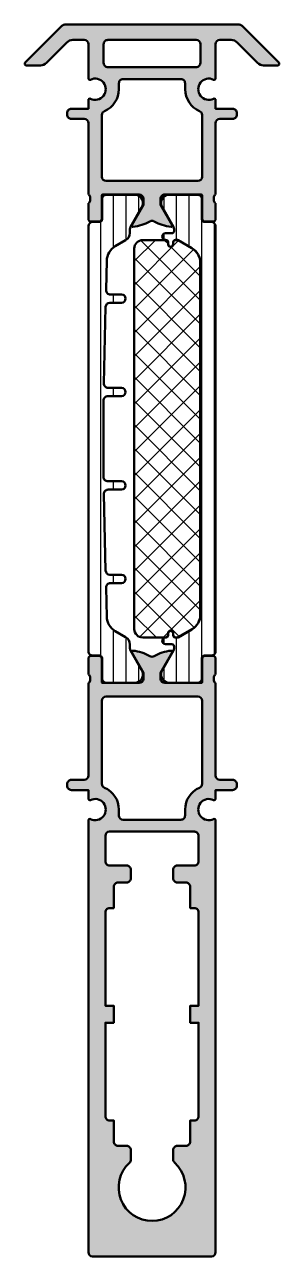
# Model space of a CAD drawing. Extents: x -8 to 23, y -50 to 95.
import ezdxf

# ---------------------------------------------------------------- set-up
doc = ezdxf.new("R2010")
doc.units = 0
for name, color, linetype, lineweight in [('0S-Alu contour', 7, 'Continuous', 50), ('0S-Alu hatch', 252, 'Continuous', 25), ('0S-Plastic contour', 254, 'Continuous', 50), ('0S-Plastic hatch', 253, 'Continuous', 25), ('0S-PT contour', 91, 'Continuous', 50), ('0S-PT hatch', 103, 'Continuous', 25)]:
    doc.layers.add(name, color=color, linetype=linetype, lineweight=lineweight)
pattern_1 = [(90, (0, 0), (-1.4859, 0), [])]

# ---------------------------------------------------------------- blocks, each defined once
blk = doc.blocks.new('346100__6C7E86BB_DC5D_4D30_A45B_A28F961B342A_')
at = {"layer": '0S-Alu hatch'}
h = blk.add_hatch(color=256, dxfattribs=at)
edge = h.paths.add_edge_path()
edge.add_line((0.2000299239105807, 18.22681260205037), (0.2000299239105807, 17.77321860205042))
edge.add_ellipse((-0.0788075226324632, 17.76755019405205), major_axis=(-0.2788950563274309, 0), ratio=1, start_angle=106.4198764194912, end_angle=181.1645893740976, ccw=False)
edge.add_line((2.89239105757e-05, 17.50002960205893), (2.89239105768e-05, 6.599945106514514))
edge.add_ellipse((-0.4999710760894231, 6.599945106514513), major_axis=(-0.5, 0), ratio=1, start_angle=90.00000000000023, end_angle=180, ccw=False)
edge.add_line((-0.4999710760894213, 6.099945106514513), (-2.004065593028909, 6.099945106514509))
edge.add_arc((-2.004315483468674, 5.600194996955493), 0.4997501720354684, 89.97135034876023, 180.0286496513431)
edge.add_line((-2.504065593027689, 5.59994510651484), (-2.504065593027689, 5.399932899483274))
edge.add_arc((-2.004315483468665, 5.399683009042288), 0.4997501720354779, 179.9713503486187, 270.0286496515835)
edge.add_line((-2.004065593025902, 4.899932899483264), (-0.0040655930276901, 4.899932899483265))
edge.add_line((-0.0040655930276901, 4.899932899483265), (-0.0040655930276972, 3.868991330064596))
edge.add_arc((0.1649928375536333, 3.868991330064595), 0.1690584305813305, 180, 296.5818403345038)
edge.add_ellipse((0.7999869549865404, 2.599932899483264), major_axis=(-1.249999999999998, 0), ratio=1, start_angle=63.38683025048891, end_angle=296.58184033450385, ccw=False)
edge.add_arc((0.1657678837454024, 1.334153465063352), 0.1657794344199128, 63.38683025048906, 180.0000676369807)
edge.add_line((-1.1550674395e-05, 1.334153269349366), (4.84625108625e-05, -49.49998529334009))
edge.add_arc((0.5000484625104943, -49.49998470305581), 0.4999999999999801, 180.000067642369, 270)
edge.add_line((0.5000484625104941, -49.99998470305579), (14.50001899406946, -49.9999847030558))
edge.add_arc((14.50001899406946, -49.4999847030558), 0.5, 270, 360)
edge.add_line((15.00001899406946, -49.4999847030558), (15.00001899406946, 1.332301017503588))
edge.add_arc((14.83424990975446, 1.334153465063323), 0.1657794344199403, 359.3597539031657, 476.61316974951)
edge.add_ellipse((14.20003083851331, 2.59993289948326), major_axis=(-1.249999999999998, 0), ratio=1, start_angle=-116.58184033450368, end_angle=116.6131697495112, ccw=False)
edge.add_arc((14.83502495594622, 3.868991330064594), 0.1690584305813351, 243.4181596654962, 360)
edge.add_line((15.00408338652755, 3.868991330064595), (15.00408338652754, 4.89993289948326))
edge.add_line((15.00408338652754, 4.89993289948326), (17.00408338652708, 4.899932899483259))
edge.add_arc((17.00433327696852, 5.399683009042284), 0.4997501720354789, 269.9713503485692, 360.0286496513813)
edge.add_line((17.50408338652754, 5.39993289948326), (17.50408338652754, 5.599945106521379))
edge.add_arc((17.00433327696852, 5.600194996955485), 0.49975017203547, 359.9713503494074, 450.0286496516336)
edge.add_line((17.00408338652532, 6.099945106514501), (15.49998886958927, 6.09994510651451))
edge.add_ellipse((15.49998886958928, 6.599945106514502), major_axis=(-0.4999999999999912, 0), ratio=1, start_angle=0, end_angle=89.9999999999996, ccw=False)
edge.add_line((14.99998886958929, 6.599945106514501), (14.99998886958927, 17.50002960205894))
edge.add_ellipse((15.07882531613231, 17.76755019405206), major_axis=(-0.278895056327431, 0), ratio=1, start_angle=-1.1645893740821975, end_angle=73.58012358050757, ccw=False)
edge.add_line((14.79998786958927, 17.77321860205036), (14.79998786958927, 18.22681260205048))
edge.add_ellipse((15.07885596523244, 18.2324732615275), major_axis=(-0.278925541737155, 0), ratio=1, start_angle=-73.57540544464501, end_angle=1.162870072878377, ccw=False)
edge.add_line((14.99998886958927, 18.50001660205044), (14.99998886958927, 20.38002760205895))
edge.add_arc((14.69998886958927, 20.38002760205895), 0.2999999999999971, 0, 90)
edge.add_line((14.69998886958927, 20.68002760205895), (13.72001455054648, 20.68002760205895))
edge.add_arc((13.72001455054648, 20.38002760205896), 0.2999999999999936, 90, 180)
edge.add_line((13.42001455054649, 20.38002760205895), (13.42001455054648, 17.62002960205895))
edge.add_ellipse((13.30001455054648, 17.62002960205895), major_axis=(-0.1200000000000045, 0), ratio=1, start_angle=90, end_angle=180, ccw=False)
edge.add_line((13.30001455054648, 17.50002960205895), (8.999988869589274, 17.50002960205895))
edge.add_ellipse((8.999988869589274, 18.00002960205895), major_axis=(-0.5, 0), ratio=1, start_angle=0, end_angle=90, ccw=False)
edge.add_line((8.499988869589274, 18.00002960205895), (8.499988869589275, 18.70002960205894))
edge.add_line((8.499988869589275, 18.70002960205894), (9.88148432721164, 21.0928499250865))
edge.add_arc((9.761869084940974, 21.16190981741065), 0.1381197846482989, 330.0000000000006, 455.6225775507952)
edge.add_arc((10.23821211076308, 16.3234207402112), 4.999999999999944, 95.62257755079374, 119.8581976965986)
edge.add_ellipse((7.500008896749923, 21.09335188843208), major_axis=(-0.5000000000000338, 0), ratio=1, start_angle=60.141802303401505, end_angle=119.8581976965994, ccw=False)
edge.add_arc((4.761805682736779, 16.32342074021114), 4.999999999999985, 60.14180230340176, 84.37742244920646)
edge.add_arc((5.238148708558876, 21.16190981741064), 0.1381197846482987, 84.37742244920524, 209.9999999999991)
edge.add_line((5.118533466288211, 21.09284992508649), (6.500028923910575, 18.70002960205893))
edge.add_line((6.500028923910575, 18.70002960205893), (6.500028923910576, 18.00002960205893))
edge.add_ellipse((6.000028923910576, 18.00002960205893), major_axis=(-0.5, 0), ratio=1, start_angle=90, end_angle=180, ccw=False)
edge.add_line((6.000028923910576, 17.50002960205893), (1.700003242953364, 17.50002960205893))
edge.add_ellipse((1.700003242953364, 17.62002960205893), major_axis=(-0.1199999999999974, 0), ratio=1, start_angle=0, end_angle=90.00000000000011, ccw=False)
edge.add_line((1.580003242953367, 17.62002960205893), (1.580003242953367, 20.38002760205894))
edge.add_arc((1.28000324295337, 20.38002760205894), 0.2999999999999971, 0, 90)
edge.add_line((1.28000324295337, 20.68002760205894), (0.3000289239105773, 20.68002760205894))
edge.add_arc((0.3000289239105773, 20.38002760205894), 0.2999999999999971, 89.99999999999999, 180)
edge.add_line((2.89239105801e-05, 20.38002760205894), (2.89239105803e-05, 18.50001660205042))
edge.add_ellipse((-0.0788381717325829, 18.23247326152748), major_axis=(-0.2789255417371461, 0), ratio=1, start_angle=178.8371299271019, end_angle=253.57540544464598, ccw=False)
edge = h.paths.add_edge_path()
edge.add_ellipse((3.499658577189975, -6.494654773618313), major_axis=(-0.4996903081920683, 0), ratio=1, start_angle=-90.0355210745148, end_angle=0.03552107451668007, ccw=False)
edge.add_line((3.499968365025754, -5.994964561454235), (4.500029400181772, -5.994964561454236))
edge.add_arc((4.500264056937984, -5.495199218210072), 0.4997653983338083, 269.9730976928295, 360.0269023071811)
edge.add_line((5.000029400182148, -5.494964561453743), (5.000029400195392, -4.494960922097594))
edge.add_arc((4.500033039538789, -4.494960922097594), 0.4999963606566036, 0, 90.00000000037944)
edge.add_line((4.500033039535478, -3.99496456144099), (2.499995243247382, -3.99496456146748))
edge.add_ellipse((2.499995243247382, -3.494968200810876), major_axis=(-0.4999963606566041, 0), ratio=1, start_angle=0, end_angle=90.00000000000011, ccw=False)
edge.add_line((1.999998882590778, -3.494968200810876), (1.999998882604023, -0.4999999618426494))
edge.add_ellipse((2.499998882604023, -0.4999999618448605), major_axis=(-0.5, 0), ratio=1, start_angle=270, end_angle=360, ccw=False)
edge.add_line((2.499998882604023, 3.81551396e-08), (12.5000298770193, 3.81551395e-08))
edge.add_ellipse((12.5000298770193, -0.4999999618448641), major_axis=(-0.5000000000000036, 0), ratio=1, start_angle=180, end_angle=270.0000000000002, ccw=False)
edge.add_line((13.00002987701931, -0.4999999618448636), (13.00002987703255, -3.494968200810876))
edge.add_ellipse((12.50003351637595, -3.494968200810876), major_axis=(-0.4999963606566027, 0), ratio=1, start_angle=89.99999999999977, end_angle=180, ccw=False)
edge.add_line((12.50003351637595, -3.994964561467479), (10.50002623766597, -3.99496456144099))
edge.add_arc((10.50002623766266, -4.494960922097593), 0.4999963606566027, 89.99999999962057, 180)
edge.add_line((10.00002987700606, -4.494960922097593), (10.0000298770193, -5.494964561454594))
edge.add_arc((10.499732830273, -5.495261608200538), 0.499703041542911, 179.9659407198826, 270.0340592801078)
edge.add_line((10.50002987701894, -5.994964561454235), (11.50009091217563, -5.994964561454235))
edge.add_ellipse((11.50033831489918, -6.494717158730612), major_axis=(-0.4997526585147817, 0), ratio=1, start_angle=179.9716357037108, end_angle=270.0283642962909, ccw=False)
edge.add_line((12.00009091217556, -6.494964561454159), (12.00009091217556, -8.994964561454236))
edge.add_line((12.00009091217556, -8.994964561454236), (12.50009091217592, -8.994964561454236))
edge.add_ellipse((12.5003306723726, -9.494724801257192), major_axis=(-0.4997602973154834, 0), ratio=1, start_angle=179.9725123260425, end_angle=270.02748767352233, ccw=False)
edge.add_line((13.00009091217555, -9.494964561457676), (12.99999935944118, -20.49496456145424))
edge.add_line((12.99999935944118, -20.49496456145424), (12.00012142975368, -20.49496456145424))
edge.add_line((12.00012142975368, -20.49496456145424), (12.00012142975368, -22.4949798202433))
edge.add_line((12.00012142975368, -22.4949798202433), (13.00012142975368, -22.49496456145424))
edge.add_line((13.00012142975368, -22.49496456145424), (13.00002224762478, -33.49995418547734))
edge.add_ellipse((12.50028105328858, -33.50021301693131), major_axis=(-0.4997412613646196, 0), ratio=1, start_angle=89.96507939749318, end_angle=180.0296752574371, ccw=False)
edge.add_line((12.49997647125806, -33.99995418547768), (12.00012142975368, -33.99995418547768))
edge.add_line((12.00012142975368, -33.99995418547768), (12.00012142975368, -36.49496456145424))
edge.add_ellipse((11.50035608650952, -36.49519921821009), major_axis=(-0.499765398333801, 0), ratio=1, start_angle=89.97309769280213, end_angle=180.026902307127, ccw=False)
edge.add_line((11.50012142975307, -36.99496456145424), (10.50006039459602, -36.99496456145424))
edge.add_arc((10.49978246497342, -37.49468663183023), 0.4997221476638253, 89.968133901466, 180.0318660985314)
edge.add_line((10.00006039459743, -37.49496456145283), (10.00005294627886, -38.59666025757548))
edge.add_arc((10.50005294626745, -38.59666363796382), 0.500000000000021, 179.9996126369596, 227.6699613759372)
edge.add_ellipse((7.507771061511714, -41.88167699822776), major_axis=(-3.943541791741107, 0), ratio=1, start_angle=-47.400271781029176, end_angle=227.669961375937, ccw=False)
edge.add_arc((4.500059917760273, -38.61078456179651), 0.5000000000000027, 312.5997282189707, 360)
edge.add_line((5.000059917760276, -38.61078456179651), (5.000059917760274, -37.49496456145418))
edge.add_arc((4.500307320483883, -37.49471715873063), 0.4997526585147959, 359.9716357037106, 450.0283642962909)
edge.add_line((4.500059917760336, -36.99496456145424), (3.499998882603354, -36.99496456145424))
edge.add_ellipse((3.499754044443128, -36.49520939961514), major_axis=(-0.4997552218141938, 0), ratio=1, start_angle=-0.028070129498416918, end_angle=90.02807012952258, ccw=False)
edge.add_line((2.999998882604023, -36.49496456145502), (2.999998882604023, -33.99995418547768))
edge.add_line((2.999998882604023, -33.99995418547768), (2.500052288365348, -33.99995418547768))
edge.add_ellipse((2.49979979706998, -33.50020667677344), major_axis=(-0.4997475724882989, 0), ratio=1, start_angle=-0.02894798703420065, end_angle=90.02894798694427, ccw=False)
edge.add_line((2.000052288365742, -33.49995418547724), (1.999968365025898, -22.49496456145424))
edge.add_line((1.999968365025898, -22.49496456145424), (2.999998882604023, -22.49496456145424))
edge.add_line((2.999998882604023, -22.49496456145424), (2.999998882604023, -20.49496456145424))
edge.add_line((2.999998882604023, -20.49496456145424), (2.000120952916523, -20.49496456145424))
edge.add_line((2.000120952916523, -20.49496456145424), (1.999968365025898, -9.494964561453887))
edge.add_ellipse((2.499712999863158, -9.494709196291495), major_axis=(-0.4997447000819441, 0), ratio=1, start_angle=-90.0292776425427, end_angle=0.02927764250830478, ccw=False)
edge.add_line((2.499968365025814, -8.994964561454236), (2.999968365025898, -8.994964561454236))
edge.add_line((2.999968365025898, -8.994964561454236), (2.999968365025897, -6.494964561454181))
edge = h.paths.add_edge_path()
edge.add_arc((0.7999869549865402, 2.599932899483264), 2.8, 0, 66.79936402768062)
edge.add_ellipse((2.100028923910577, 5.633065088992339), major_axis=(-0.5000000000000004, 0), ratio=1, start_angle=0, end_angle=66.7993640276805, ccw=False)
edge.add_line((1.600028923910577, 5.633065088992339), (1.600028923910577, 15.40002349854332))
edge.add_ellipse((2.100028923910576, 15.40002349854332), major_axis=(-0.4999999999999987, 0), ratio=1, start_angle=270.00000000000017, end_angle=360, ccw=False)
edge.add_line((2.100028923910574, 15.90002349854332), (12.89998886958927, 15.90002349854332))
edge.add_ellipse((12.89998886958927, 15.40002349854332), major_axis=(-0.5, 0), ratio=1, start_angle=180, end_angle=270, ccw=False)
edge.add_line((13.39998886958927, 15.40002349854332), (13.39998886958928, 5.633065088992342))
edge.add_ellipse((12.89998886958927, 5.633065088992343), major_axis=(-0.5000000000000054, 0), ratio=1, start_angle=113.2006359723193, end_angle=180, ccw=False)
edge.add_arc((14.2000308385133, 2.599932899483263), 2.799999999999997, 113.2006359723192, 180)
edge.add_line((11.40003083851331, 2.599932899483256), (11.40003083851331, 1.899993934639522))
edge.add_ellipse((10.90003083851329, 1.89999393463952), major_axis=(-0.5000000000000214, 0), ratio=1, start_angle=89.99999999999977, end_angle=180, ccw=False)
edge.add_line((10.90003083851329, 1.399993934639499), (4.099986954986539, 1.399993934639521))
edge.add_ellipse((4.09998695498654, 1.89999393463952), major_axis=(-0.4999999999999992, 0), ratio=1, start_angle=0, end_angle=89.99999999999977, ccw=False)
edge.add_line((3.599986954986541, 1.899993934639519), (3.59998695498654, 2.599932899483268))
at = {"layer": '0S-Alu contour', "color": 7}
for points in [[(2.89239105801e-05, 20.38002760205894), (2.89239105803e-05, 18.50001660205042)], [(1.28000324295337, 20.68002760205894), (0.3000289239105773, 20.68002760205894)], [(1.580003242953367, 17.62002960205893), (1.580003242953367, 20.38002760205894)], [(5.118533466288211, 21.09284992508649), (6.500028923910575, 18.70002960205893), (6.500028923910576, 18.00002960205893)], [(8.499988869589274, 18.00002960205895), (8.499988869589275, 18.70002960205894), (9.88148432721164, 21.0928499250865)], [(13.42001455054649, 20.38002760205895), (13.42001455054648, 17.62002960205895)], [(14.69998886958927, 20.68002760205895), (13.72001455054648, 20.68002760205895)], [(14.99998886958927, 18.50001660205044), (14.99998886958927, 20.38002760205895)], [(2.89239105757e-05, 17.50002960205893), (2.89239105768e-05, 6.599945106514514)], [(0.2000299239105807, 18.22681260205037), (0.2000299239105807, 17.77321860205042)], [(6.000028923910576, 17.50002960205893), (1.700003242953364, 17.50002960205893)], [(13.30001455054648, 17.50002960205895), (8.999988869589274, 17.50002960205895)], [(14.79998786958927, 17.77321860205036), (14.79998786958927, 18.22681260205048)], [(14.99998886958929, 6.599945106514501), (14.99998886958927, 17.50002960205894)], [(1.600028923910577, 5.633065088992339), (1.600028923910577, 15.40002349854332)], [(2.100028923910574, 15.90002349854332), (12.89998886958927, 15.90002349854332)], [(13.39998886958927, 15.40002349854332), (13.39998886958928, 5.633065088992342)], [(-0.4999710760894213, 6.099945106514513), (-2.004065593028909, 6.099945106514509)], [(17.00408338652532, 6.099945106514501), (15.49998886958927, 6.09994510651451)], [(-2.504065593027689, 5.59994510651484), (-2.504065593027689, 5.399932899483274)], [(-2.004065593025902, 4.899932899483264), (-0.0040655930276901, 4.899932899483265), (-0.0040655930276972, 3.868991330064596)], [(15.00408338652755, 3.868991330064595), (15.00408338652754, 4.89993289948326), (17.00408338652708, 4.899932899483259)], [(17.50408338652754, 5.39993289948326), (17.50408338652754, 5.599945106521379)], [(3.599986954986541, 1.899993934639519), (3.59998695498654, 2.599932899483268)], [(11.40003083851331, 2.599932899483256), (11.40003083851331, 1.899993934639522)], [(-1.1550674395e-05, 1.334153269349366), (4.84625108625e-05, -49.49998529334009)], [(2.499998882604023, 3.81551396e-08), (12.5000298770193, 3.81551395e-08)], [(10.90003083851329, 1.399993934639499), (4.099986954986539, 1.399993934639521)], [(15.00001899406946, -49.4999847030558), (15.00001899406946, 1.332301017503588)], [(1.999998882590778, -3.494968200810876), (1.999998882604023, -0.4999999618426494)], [(13.00002987701931, -0.4999999618448636), (13.00002987703255, -3.494968200810876)], [(4.500033039535478, -3.99496456144099), (2.499995243247382, -3.99496456146748)], [(12.50003351637595, -3.994964561467479), (10.50002623766597, -3.99496456144099)], [(5.000029400182148, -5.494964561453743), (5.000029400195392, -4.494960922097594)], [(10.00002987700606, -4.494960922097593), (10.0000298770193, -5.494964561454594)], [(2.499968365025814, -8.994964561454236), (2.999968365025898, -8.994964561454236), (2.999968365025897, -6.494964561454181)], [(3.499968365025754, -5.994964561454235), (4.500029400181772, -5.994964561454236)], [(10.50002987701894, -5.994964561454235), (11.50009091217563, -5.994964561454235)], [(12.00009091217556, -6.494964561454159), (12.00009091217556, -8.994964561454236), (12.50009091217592, -8.994964561454236)], [(2.000052288365742, -33.49995418547724), (1.999968365025898, -22.49496456145424), (2.999998882604023, -22.49496456145424), (2.999998882604023, -20.49496456145424), (2.000120952916523, -20.49496456145424), (1.999968365025898, -9.494964561453887)], [(13.00009091217555, -9.494964561457676), (12.99999935944118, -20.49496456145424), (12.00012142975368, -20.49496456145424), (12.00012142975368, -22.4949798202433), (13.00012142975368, -22.49496456145424), (13.00002224762478, -33.49995418547734)], [(2.999998882604023, -36.49496456145502), (2.999998882604023, -33.99995418547768), (2.500052288365348, -33.99995418547768)], [(12.49997647125806, -33.99995418547768), (12.00012142975368, -33.99995418547768), (12.00012142975368, -36.49496456145424)], [(4.500059917760336, -36.99496456145424), (3.499998882603354, -36.99496456145424)], [(5.000059917760276, -38.61078456179651), (5.000059917760274, -37.49496456145418)], [(10.00006039459743, -37.49496456145283), (10.00005294627886, -38.59666025757548)], [(11.50012142975307, -36.99496456145424), (10.50006039459602, -36.99496456145424)], [(0.5000484625104941, -49.99998470305579), (14.50001899406946, -49.9999847030558)]]:
    blk.add_lwpolyline(points, dxfattribs=at)
for centre, radius, start, end in [((0.3000289239105773, 20.38002760205894), 0.2999999999999971, 89.99999999999999, 180), ((1.28000324295337, 20.38002760205894), 0.2999999999999971, 0, 90), ((5.238148708558876, 21.16190981741064), 0.1381197846482987, 84.37742244920524, 209.9999999999991), ((4.761805682736779, 16.32342074021114), 4.999999999999985, 60.14180230340176, 84.37742244920646), ((10.23821211076308, 16.3234207402112), 4.999999999999944, 95.62257755079374, 119.8581976965986), ((9.761869084940974, 21.16190981741065), 0.1381197846482989, 330.0000000000006, 95.62257755079526), ((13.72001455054648, 20.38002760205896), 0.2999999999999936, 90, 180), ((14.69998886958927, 20.38002760205895), 0.2999999999999971, 0, 90), ((-2.004315483468674, 5.600194996955493), 0.4997501720354684, 89.97135034876023, 180.0286496513431), ((17.00433327696852, 5.600194996955485), 0.49975017203547, 359.9713503494074, 90.02864965163364), ((-2.004315483468665, 5.399683009042288), 0.4997501720354779, 179.9713503486187, 270.0286496515835), ((0.7999869549865402, 2.599932899483264), 2.8, 0, 66.79936402768062), ((14.2000308385133, 2.599932899483263), 2.799999999999997, 113.2006359723192, 180), ((17.00433327696852, 5.399683009042284), 0.4997501720354789, 269.9713503485692, 0.0286496513813295), ((0.1649928375536333, 3.868991330064595), 0.1690584305813305, 180, 296.5818403345038), ((14.83502495594622, 3.868991330064594), 0.1690584305813351, 243.4181596654962, 0), ((0.1657678837454024, 1.334153465063352), 0.1657794344199128, 63.38683025048906, 180.0000676369807), ((14.83424990975446, 1.334153465063323), 0.1657794344199403, 359.3597539031657, 116.6131697495101), ((4.500033039538789, -4.494960922097594), 0.4999963606566036, 0, 90.00000000037944), ((10.50002623766266, -4.494960922097593), 0.4999963606566027, 89.99999999962057, 180), ((4.500264056937984, -5.495199218210072), 0.4997653983338083, 269.9730976928295, 0.0269023071811947), ((10.499732830273, -5.495261608200538), 0.499703041542911, 179.9659407198826, 270.0340592801078), ((4.500307320483883, -37.49471715873063), 0.4997526585147959, 359.9716357037106, 90.02836429629087), ((10.49978246497342, -37.49468663183023), 0.4997221476638253, 89.968133901466, 180.0318660985314), ((4.500059917760273, -38.61078456179651), 0.5000000000000027, 312.5997282189707, 0), ((10.50005294626745, -38.59666363796382), 0.500000000000021, 179.9996126369596, 227.6699613759372), ((0.5000484625104943, -49.49998470305581), 0.4999999999999801, 180.000067642369, 270), ((14.50001899406946, -49.4999847030558), 0.5, 270, 0)]:
    blk.add_arc(centre, radius, start, end, dxfattribs=at)
at = {"layer": '0S-Alu contour', "color": 7, "extrusion": (0, 0, -1)}
for centre, radius, start, end in [((-7.500008896749923, 21.09335188843208), 0.5000000000000338, 240.1418023034006, 299.8581976965985), ((0.0788381717325829, 18.23247326152748), 0.2789255417371461, 106.424594555354, 181.1628700728981), ((0.0788075226324632, 17.76755019405205), 0.2788950563274309, 178.8354106259024, 253.5801235805088), ((-1.700003242953364, 17.62002960205893), 0.1199999999999974, 269.9999999999999, 0), ((-6.000028923910576, 18.00002960205893), 0.5, 180, 270), ((-8.999988869589274, 18.00002960205895), 0.5, 270, 0), ((-13.30001455054648, 17.62002960205895), 0.1200000000000045, 180, 270), ((-15.07882531613231, 17.76755019405206), 0.278895056327431, 286.4198764194924, 1.164589374082214), ((-15.07885596523244, 18.2324732615275), 0.278925541737155, 358.8371299271216, 73.575405444645), ((-2.100028923910576, 15.40002349854332), 0.4999999999999987, 0, 89.99999999999984), ((-12.89998886958927, 15.40002349854332), 0.5, 90, 180), ((0.4999710760894231, 6.599945106514513), 0.5, 180, 269.9999999999998), ((-15.49998886958928, 6.599945106514502), 0.4999999999999912, 270.0000000000004, 0), ((-2.100028923910577, 5.633065088992339), 0.5000000000000004, 293.2006359723195, 0), ((-12.89998886958927, 5.633065088992343), 0.5000000000000054, 180, 246.7993640276807), ((-0.7999869549865404, 2.599932899483264), 1.249999999999998, 63.41815966549615, 296.6131697495111), ((-14.20003083851331, 2.59993289948326), 1.249999999999998, 243.3868302504888, 116.5818403345038), ((-4.09998695498654, 1.89999393463952), 0.4999999999999992, 270.0000000000002, 0), ((-10.90003083851329, 1.89999393463952), 0.5000000000000214, 180, 270.0000000000002), ((-2.499998882604023, -0.4999999618448605), 0.5, 0, 90), ((-12.5000298770193, -0.4999999618448641), 0.5000000000000036, 89.9999999999998, 180), ((-2.499995243247382, -3.494968200810876), 0.4999963606566041, 269.9999999999999, 0), ((-12.50003351637595, -3.494968200810876), 0.4999963606566027, 180, 270.0000000000002), ((-3.499658577189975, -6.494654773618313), 0.4996903081920683, 359.9644789254833, 90.03552107451488), ((-11.50033831489918, -6.494717158730612), 0.4997526585147817, 89.97163570370911, 180.0283642962893), ((-2.499712999863158, -9.494709196291495), 0.4997447000819442, 359.9707223574917, 90.02927764254264), ((-12.5003306723726, -9.494724801257192), 0.4997602973154834, 89.97251232647768, 180.0274876739576), ((-2.49979979706998, -33.50020667677344), 0.4997475724882989, 269.9710520130557, 0.0289479870341851), ((-12.50028105328858, -33.50021301693131), 0.4997412613646196, 179.9703247425629, 270.0349206025068), ((-3.499754044443128, -36.49520939961514), 0.4997552218141938, 269.9719298704774, 0.0280701294984265), ((-11.50035608650952, -36.49519921821009), 0.499765398333801, 179.973097692873, 270.0269023071979), ((-7.507771061511714, -41.88167699822776), 3.943541791741107, 132.330038624063, 47.40027178102916)]:
    blk.add_arc(centre, radius, start, end, dxfattribs=at)
blk = doc.blocks.new('346070__B41F78E8_A0EB_4F36_A6BA_B9D49AAF6A96_')
at = {"layer": '0S-Alu hatch'}
h = blk.add_hatch(color=256, dxfattribs=at)
edge = h.paths.add_edge_path()
edge.add_ellipse((-1.827180484920932, 92.20004272859109), major_axis=(-1.00000000000001, 0), ratio=1, start_angle=269.99868236124973, end_angle=314.99310891702953, ccw=False)
edge.add_line((-1.82715748778639, 93.20004272832665), (-0.4999781813801486, 93.20001220700556))
edge.add_ellipse((-0.499989679889452, 92.70002252714183), major_axis=(-0.4999896799959494, 0), ratio=1, start_angle=180, end_angle=269.99868234069584, ccw=False)
edge.add_line((1.064973e-10, 92.7000225271418), (7.2e-15, 88.66780347008091))
edge.add_arc((0.1657678837454048, 88.66584653493665), 0.1657794344199138, 179.3236390925501, 296.6131697495154)
edge.add_ellipse((0.7999869549865413, 87.40006710051674), major_axis=(-1.250000000000004, 0), ratio=1, start_angle=63.38674083962701, end_angle=296.61316974951046, ccw=False)
edge.add_arc((0.1657700930816483, 86.13429700743511), 0.1657700930816182, 63.38674083962282, 180)
edge.add_line((3.01e-14, 86.13429700743511), (7e-15, 85.10003662109374))
edge.add_line((7e-15, 85.10003662109374), (-2.000000000000095, 85.10003662109374))
edge.add_arc((-2.000249890440971, 84.60028651153473), 0.4997501720354698, 89.97135034863282, 180.0286496503509)
edge.add_line((-2.499999999999992, 84.60003662110272), (-2.499999999999992, 84.40002441406294))
edge.add_arc((-2.000249890440975, 84.39977452362152), 0.49975017203547, 179.9713503485678, 270.0286496515307)
edge.add_line((-1.999999999998674, 83.90002441406251), (-0.499989679889448, 83.90002441416902))
edge.add_ellipse((-0.4999896798894479, 83.40003473417308), major_axis=(-0.4999896799959487, 0), ratio=1, start_angle=180, end_angle=270, ccw=False)
edge.add_line((1.065009e-10, 83.40003473417303), (7e-15, 74.99999999999999))
edge.add_ellipse((-0.0788364465430345, 74.73247940800688), major_axis=(-0.2788950563274203, 0), ratio=1, start_angle=178.8354106260256, end_angle=253.5801235805074, ccw=False)
edge.add_line((0.2000010000000109, 74.7268110000091), (0.200001000000011, 74.27321700000851))
edge.add_ellipse((-0.078867095643165, 74.26755634053143), major_axis=(-0.2789255417371584, 0), ratio=1, start_angle=106.4245945553561, end_angle=181.1628700728954, ccw=False)
edge.add_line((1.19e-14, 74.00001300000848), (1.05e-14, 72.120002))
edge.add_arc((0.3000000000000193, 72.120002), 0.3000000000000088, 180, 270)
edge.add_line((0.3000000000000193, 71.82000199999999), (1.279974319042789, 71.82000199999999))
edge.add_arc((1.279974319042789, 72.120002), 0.3000000000000114, 270, 360)
edge.add_line((1.5799743190428, 72.120002), (1.579974319042797, 74.88))
edge.add_ellipse((1.699974319042801, 74.88), major_axis=(-0.1200000000000045, 0), ratio=1, start_angle=270, end_angle=360, ccw=False)
edge.add_line((1.699974319042801, 75), (6.000000000000007, 75))
edge.add_ellipse((6.000000000000007, 74.5), major_axis=(-0.5, 0), ratio=1, start_angle=180, end_angle=270, ccw=False)
edge.add_line((6.500000000000007, 74.5), (6.500000000000006, 73.80000000000001))
edge.add_line((6.500000000000006, 73.80000000000001), (5.118504542377651, 71.40717967697246))
edge.add_arc((5.238119784648316, 71.3381197846483), 0.1381197846483068, 149.9999999999957, 275.6225775507889)
edge.add_arc((4.761776758826253, 76.17660886184775), 4.999999999999959, 275.622577550793, 299.8581976965982)
edge.add_ellipse((7.499979972839353, 71.40667771362692), major_axis=(-0.4999999999999615, 0), ratio=1, start_angle=240.1418023034008, end_angle=299.8581976965996, ccw=False)
edge.add_arc((10.2381831868525, 76.17660886184792), 5.000000000000118, 240.1418023034022, 264.3774224492067)
edge.add_arc((9.761840161030413, 71.3381197846483), 0.1381197846482878, 264.3774224492065, 390.0000000000019)
edge.add_line((9.881455403301064, 71.40717967697245), (8.499959945678713, 73.80000000000001))
edge.add_line((8.499959945678713, 73.80000000000001), (8.499959945678707, 74.5))
edge.add_ellipse((8.99995994567871, 74.5), major_axis=(-0.5000000000000036, 0), ratio=1, start_angle=269.99999999999983, end_angle=360, ccw=False)
edge.add_line((8.999959945678713, 75), (13.29998562663593, 75))
edge.add_ellipse((13.29998562663593, 74.88), major_axis=(-0.1200000000000045, 0), ratio=1, start_angle=180, end_angle=270, ccw=False)
edge.add_line((13.41998562663593, 74.87999999999998), (13.41998562663592, 72.12000200000001))
edge.add_arc((13.71998562663592, 72.12000200000001), 0.2999999999999989, 180, 269.9999999999997)
edge.add_line((13.71998562663592, 71.82000200000003), (14.69995994567871, 71.82000200000002))
edge.add_arc((14.69995994567871, 72.12000200000001), 0.3000000000000114, 270, 360)
edge.add_line((14.99995994567872, 72.12000200000001), (14.99995994567871, 74.00001300000852))
edge.add_ellipse((15.07882704132187, 74.26755634053147), major_axis=(-0.2789255417371579, 0), ratio=1, start_angle=-1.162870072976773, end_angle=73.57540544464553, ccw=False)
edge.add_line((14.79995894567871, 74.27321700000897), (14.79995894567871, 74.72681100000852))
edge.add_ellipse((15.07879639222176, 74.73247940800691), major_axis=(-0.2788950563274381, 0), ratio=1, start_angle=-73.58012358050712, end_angle=1.1645893740997053, ccw=False)
edge.add_line((14.99995994567871, 75.00000000000003), (14.9999599455722, 83.40003473417303))
edge.add_ellipse((15.49994962556817, 83.40003473417306), major_axis=(-0.49998967999597, 0), ratio=1, start_angle=270, end_angle=360, ccw=False)
edge.add_line((15.49994962556817, 83.90002441416902), (16.9999599456504, 83.90002441406251))
edge.add_arc((17.00020983611968, 84.39977452362152), 0.499750172035484, 269.9713503453762, 360.0286496521828)
edge.add_line((17.49995994567871, 84.4000244140695), (17.49995994567871, 84.60003662108986))
edge.add_arc((17.00020983611969, 84.60028651153473), 0.4997501720354717, 359.9713503481734, 450.0286496518377)
edge.add_line((16.99995994567471, 85.10003662109374), (14.99995994567871, 85.10003662109374))
edge.add_line((14.99995994567871, 85.10003662109374), (14.99995994567871, 86.13434379041587))
edge.add_arc((14.83423663557784, 86.13434379041587), 0.165723310100871, 0, 116.613706958453)
edge.add_ellipse((14.20003083851331, 87.40006710051675), major_axis=(-1.250000000000009, 0), ratio=1, start_angle=-116.6131697495112, end_angle=116.6137069584523, ccw=False)
edge.add_arc((14.83424990975447, 88.66584653493669), 0.165779434419935, 243.3868302504877, 361.6579158491592)
edge.add_line((14.9999599456787, 88.67064287422669), (14.9999599455722, 92.7000225271418))
edge.add_ellipse((15.49994962556817, 92.7000225271418), major_axis=(-0.49998967999597, 0), ratio=1, start_angle=270.0013176593036, end_angle=360, ccw=False)
edge.add_line((15.49993812705888, 93.20001220700554), (16.82711743310643, 93.20004272832664))
edge.add_ellipse((16.8271404305997, 92.20004272859109), major_axis=(-0.9999999999999925, 0), ratio=1, start_angle=225.0068910829715, end_angle=270.0013176593036, ccw=False)
edge.add_line((17.53416216146394, 92.90723454987135), (19.94912568988295, 90.49285185700342))
edge.add_arc((20.65614742074722, 91.2000436782837), 1.000000000000015, 225.0068910829713, 270.0000000000002)
edge.add_line((20.65614742074722, 90.20004367828368), (22.30410453789365, 90.20004367828368))
edge.add_arc((22.30410453789365, 90.4000436782837), 0.2000000000000028, 270.000000000001, 405.0000063358294)
edge.add_line((22.44552587849243, 90.54146505015953), (18.13340602770621, 94.85358394726774))
edge.add_arc((17.77985267620926, 94.50003051757814), 0.4999999999999996, 45.00000633583086, 89.99999999999756)
edge.add_line((17.77985267620929, 95.00003051757812), (-2.77989273053059, 95.00003051757812))
edge.add_arc((-2.779892730530591, 94.50003051757812), 0.5, 89.99999999999994, 134.9999936641668)
edge.add_line((-3.133446082027522, 94.85358394726774), (-7.445565932813702, 90.54146505015954))
edge.add_arc((-7.304144592214922, 90.40004367828371), 0.199999999999999, 134.99999366417, 269.999999999999)
edge.add_line((-7.304144592214925, 90.2000436782837), (-5.656187475068496, 90.20004367828368))
edge.add_arc((-5.656187475068496, 91.2000436782837), 1, 270, 314.993108917029)
edge.add_line((-4.949165744204242, 90.49285185700342), (-2.534202215785202, 92.90723454987135))
edge = h.paths.add_edge_path()
edge.add_arc((0.7999869549854024, 87.400067100519), 2.800000000001144, 293.1915429705496, 360)
edge.add_line((3.599986954986546, 87.400067100519), (3.599986954986543, 88.10000606536047))
edge.add_ellipse((4.099986954986539, 88.10000606536047), major_axis=(-0.4999999999999965, 0), ratio=1, start_angle=269.3673577318503, end_angle=360, ccw=False)
edge.add_line((4.10550768808788, 88.5999755859375), (10.89451010540831, 88.5999755859375))
edge.add_ellipse((10.90003083851328, 88.10000606536047), major_axis=(-0.5000000000000366, 0), ratio=1, start_angle=180, end_angle=270.63264226856535, ccw=False)
edge.add_line((11.40003083851331, 88.10000606536047), (11.40003083851332, 87.40006710051424))
edge.add_arc((14.20003083855247, 87.40006710051424), 2.800000000039148, 180, 246.8073643830589)
edge.add_ellipse((12.9004124062633, 84.36675341240777), major_axis=(-0.4999999999608181, 0), ratio=1, start_angle=179.9966362892651, end_angle=246.8073643833955, ccw=False)
edge.add_line((13.40041240536246, 84.36672405849339), (13.3999857897989, 77.09996642767027))
edge.add_ellipse((12.89999611319174, 77.09999578098441), major_axis=(-0.4999896774687903, 0), ratio=1, start_angle=90.00000000056531, end_angle=179.9966362885066, ccw=False)
edge.add_line((12.89999611319667, 76.60000610351562), (2.099963832593537, 76.60000610340904))
edge.add_ellipse((2.099963832593539, 77.09999578098441), major_axis=(-0.499989677575357, 0), ratio=1, start_angle=0.003363711493420851, end_angle=89.99999999999989, ccw=False)
edge.add_line((1.599974155879816, 77.09996642767025), (1.599547541771235, 84.36669927496145))
edge.add_ellipse((2.099547540908439, 84.36672862888165), major_axis=(-0.499999999998857, 0), ratio=1, start_angle=-66.80845702944998, end_angle=0.003363711493420851, ccw=False)
edge = h.paths.add_edge_path()
edge.add_ellipse((2.299756834853293, 90.49977142607032), major_axis=(-0.4997705251031235, 0), ratio=1, start_angle=-0.02631400361190117, end_angle=90.02631400407, ccw=False)
edge.add_line((1.799986362457282, 90.50000095367344), (1.800016880035403, 92.70001220703125))
edge.add_ellipse((2.29998624777411, 92.70004283929255), major_axis=(-0.4999693686770996, 0), ratio=1, start_angle=-89.99999999483032, end_angle=0.0035104136661061602, ccw=False)
edge.add_line((2.299986247729, 93.20001220796966), (12.6999736979046, 93.20001220796966))
edge.add_ellipse((12.6999736979046, 92.70004283929255), major_axis=(-0.4999693686770996, 0), ratio=1, start_angle=180.000794781643, end_angle=270, ccw=False)
edge.add_line((13.1999430665336, 92.70004977464536), (13.19997358322143, 90.50000095365964))
edge.add_ellipse((12.70020311082541, 90.49977142607032), major_axis=(-0.4997705251031278, 0), ratio=1, start_angle=89.97368599480791, end_angle=180.0263140020329, ccw=False)
edge.add_line((12.69997358320851, 90.00000095367432), (2.299986362460405, 90.00000095367432))
at = {"layer": '0S-Alu contour', "color": 7}
for points in [[(-3.133446082027522, 94.85358394726774), (-7.445565932813702, 90.54146505015954)], [(17.77985267620929, 95.00003051757812), (-2.77989273053059, 95.00003051757812)], [(22.44552587849243, 90.54146505015953), (18.13340602770621, 94.85358394726774)], [(-4.949165744204242, 90.49285185700342), (-2.534202215785202, 92.90723454987135)], [(-1.82715748778639, 93.20004272832665), (-0.4999781813801486, 93.20001220700556)], [(2.299986247729, 93.20001220796966), (12.6999736979046, 93.20001220796966)], [(15.49993812705888, 93.20001220700554), (16.82711743310643, 93.20004272832664)], [(17.53416216146394, 92.90723454987135), (19.94912568988295, 90.49285185700342)], [(1.064973e-10, 92.7000225271418), (7.2e-15, 88.66780347008091)], [(1.799986362457282, 90.50000095367344), (1.800016880035403, 92.70001220703125)], [(13.1999430665336, 92.70004977464536), (13.19997358322143, 90.50000095365964)], [(14.9999599456787, 88.67064287422669), (14.9999599455722, 92.7000225271418)], [(-7.304144592214925, 90.2000436782837), (-5.656187475068496, 90.20004367828368)], [(12.69997358320851, 90.00000095367432), (2.299986362460406, 90.00000095367432)], [(20.65614742074722, 90.20004367828368), (22.30410453789365, 90.20004367828368)], [(4.10550768808788, 88.5999755859375), (10.89451010540831, 88.5999755859375)], [(3.599986954986546, 87.400067100519), (3.599986954986543, 88.10000606536047)], [(11.40003083851331, 88.10000606536047), (11.40003083851332, 87.40006710051424)], [(3.01e-14, 86.13429700743511), (7e-15, 85.10003662109374), (-2.000000000000095, 85.10003662109374)], [(16.99995994567471, 85.10003662109374), (14.99995994567871, 85.10003662109374), (14.99995994567871, 86.13434379041587)], [(-2.499999999999992, 84.60003662110272), (-2.499999999999992, 84.40002441406294)], [(1.599974155879816, 77.09996642767025), (1.599547541771235, 84.36669927496145)], [(13.40041240536246, 84.36672405849339), (13.3999857897989, 77.09996642767027)], [(17.49995994567871, 84.4000244140695), (17.49995994567871, 84.60003662108986)], [(-1.999999999998674, 83.90002441406251), (-0.499989679889448, 83.90002441416902)], [(1.065009e-10, 83.40003473417303), (7e-15, 74.99999999999999)], [(14.99995994567871, 75.00000000000003), (14.9999599455722, 83.40003473417303)], [(15.49994962556817, 83.90002441416902), (16.9999599456504, 83.90002441406251)], [(12.89999611319667, 76.60000610351562), (2.099963832593537, 76.60000610340904)], [(1.19e-14, 74.00001300000848), (1.05e-14, 72.120002)], [(0.2000010000000109, 74.7268110000091), (0.200001000000011, 74.27321700000851)], [(1.5799743190428, 72.120002), (1.579974319042797, 74.88)], [(1.699974319042801, 75), (6.000000000000007, 75)], [(6.500000000000007, 74.5), (6.500000000000006, 73.80000000000001), (5.118504542377651, 71.40717967697246)], [(9.881455403301064, 71.40717967697245), (8.499959945678713, 73.80000000000001), (8.499959945678707, 74.5)], [(8.999959945678713, 75), (13.29998562663593, 75)], [(13.41998562663593, 74.87999999999998), (13.41998562663592, 72.12000200000001)], [(14.79995894567871, 74.27321700000897), (14.79995894567871, 74.72681100000852)], [(14.99995994567872, 72.12000200000001), (14.99995994567871, 74.00001300000852)], [(0.3000000000000193, 71.82000199999999), (1.279974319042789, 71.82000199999999)], [(13.71998562663592, 71.82000200000003), (14.69995994567871, 71.82000200000002)]]:
    blk.add_lwpolyline(points, dxfattribs=at)
for centre, radius, start, end in [((-2.779892730530591, 94.50003051757812), 0.5, 89.99999999999994, 134.9999936641668), ((17.77985267620926, 94.50003051757814), 0.4999999999999996, 45.00000633583086, 89.99999999999756), ((-7.304144592214922, 90.40004367828371), 0.199999999999999, 134.99999366417, 269.999999999999), ((-5.656187475068496, 91.2000436782837), 1, 270, 314.993108917029), ((20.65614742074722, 91.2000436782837), 1.000000000000015, 225.0068910829713, 270.0000000000002), ((22.30410453789365, 90.4000436782837), 0.2000000000000028, 270.000000000001, 45.00000633582943), ((0.1657678837454048, 88.66584653493665), 0.1657794344199138, 179.3236390925501, 296.6131697495154), ((14.83424990975447, 88.66584653493669), 0.165779434419935, 243.3868302504877, 1.657915849159212), ((0.7999869549854024, 87.400067100519), 2.800000000001144, 293.1915429705496, 0), ((14.20003083855247, 87.40006710051424), 2.800000000039148, 180, 246.8073643830589), ((0.1657700930816483, 86.13429700743511), 0.1657700930816182, 63.38674083962282, 180), ((14.83423663557784, 86.13434379041587), 0.165723310100871, 0, 116.613706958453), ((-2.000249890440971, 84.60028651153473), 0.4997501720354698, 89.97135034863282, 180.0286496503509), ((-2.000249890440975, 84.39977452362152), 0.49975017203547, 179.9713503485678, 270.0286496515307), ((17.00020983611969, 84.60028651153473), 0.4997501720354717, 359.9713503481734, 90.02864965183771), ((17.00020983611968, 84.39977452362152), 0.499750172035484, 269.9713503453762, 0.02864965218278), ((0.3000000000000193, 72.120002), 0.3000000000000088, 180, 270), ((1.279974319042789, 72.120002), 0.3000000000000114, 270, 0), ((5.238119784648316, 71.3381197846483), 0.1381197846483068, 149.9999999999957, 275.6225775507889), ((4.761776758826253, 76.17660886184775), 4.999999999999959, 275.622577550793, 299.8581976965982), ((10.2381831868525, 76.17660886184792), 5.000000000000118, 240.1418023034022, 264.3774224492067), ((9.761840161030413, 71.3381197846483), 0.1381197846482878, 264.3774224492065, 30.00000000000193), ((13.71998562663592, 72.12000200000001), 0.2999999999999989, 180, 269.9999999999997), ((14.69995994567871, 72.12000200000001), 0.3000000000000114, 270, 0)]:
    blk.add_arc(centre, radius, start, end, dxfattribs=at)
at = {"layer": '0S-Alu contour', "color": 7, "extrusion": (0, 0, -1)}
for centre, radius, start, end in [((1.827180484920932, 92.20004272859109), 1.00000000000001, 45.00689108297045, 90.00131763875025), ((0.499989679889452, 92.70002252714183), 0.4999896799959494, 90.00131765930416, 180), ((-2.29998624777411, 92.70004283929255), 0.4999693686770997, 359.9964895863339, 89.99999999483039), ((-12.6999736979046, 92.70004283929255), 0.4999693686770997, 90, 179.999205218357), ((-15.49994962556817, 92.7000225271418), 0.49998967999597, 0, 89.9986823406964), ((-16.8271404305997, 92.20004272859109), 0.9999999999999925, 89.99868234069643, 134.9931089170285), ((-2.299756834853293, 90.49977142607032), 0.4997705251031235, 269.97368599593, 0.0263140036118121), ((-12.70020311082541, 90.49977142607032), 0.4997705251031278, 179.9736859979671, 270.0263140051921), ((-0.7999869549865413, 87.40006710051674), 1.250000000000004, 63.38683025048954, 296.613259160373), ((-4.099986954986539, 88.10000606536047), 0.4999999999999965, 0, 90.6326422681497), ((-10.90003083851328, 88.10000606536047), 0.5000000000000366, 89.36735773143467, 180), ((-14.20003083851331, 87.40006710051675), 1.250000000000009, 243.3862930415477, 116.6131697495113), ((-2.099547540908439, 84.36672862888165), 0.499999999998857, 359.9966362885066, 66.80845702945008), ((-12.9004124062633, 84.36675341240777), 0.4999999999608181, 113.1926356166045, 180.0033637107349), ((0.4999896798894479, 83.40003473417308), 0.4999896799959487, 90, 180), ((-15.49994962556817, 83.40003473417306), 0.49998967999597, 0, 90), ((-2.099963832593539, 77.09999578098441), 0.499989677575357, 270.0000000000002, 359.9966362885066), ((-12.89999611319174, 77.09999578098441), 0.4999896774687903, 180.0033637114934, 269.9999999994347), ((0.0788364465430345, 74.73247940800688), 0.2788950563274203, 106.4198764194926, 181.1645893739745), ((0.078867095643165, 74.26755634053143), 0.2789255417371584, 178.8371299271046, 253.5754054446439), ((-1.699974319042801, 74.88), 0.1200000000000045, 0, 90), ((-6.000000000000007, 74.5), 0.5, 90, 180), ((-8.99995994567871, 74.5), 0.5000000000000036, 0, 90.00000000000018), ((-13.29998562663593, 74.88), 0.1200000000000045, 90, 180), ((-15.07879639222176, 74.73247940800691), 0.2788950563274381, 358.8354106259003, 73.58012358050716), ((-15.07882704132187, 74.26755634053147), 0.2789255417371579, 286.4245945553545, 1.162870072976808), ((-7.499979972839353, 71.40667771362692), 0.4999999999999615, 60.14180230340041, 119.8581976965992)]:
    blk.add_arc(centre, radius, start, end, dxfattribs=at)
blk = doc.blocks.new('441610__3FB9BF64_2199_406F_ADAC_1A882AEE518D_')
at = {"layer": '0S-PT hatch'}
h = blk.add_hatch(dxfattribs=at)
h.set_pattern_fill('ANSI37', color=256, scale=0.625, angle=90, style=0)
h.set_pattern_definition([(135, (0, 0), (-1.403165018917055, -1.403165018917055), []), (225, (0, 0), (1.403165018917055, -1.403165018917055), [])])
edge = h.paths.add_edge_path()
edge.add_line((9.099582230203364, 69.64023292175445), (6.399988869606539, 69.64023292180157))
edge.add_arc((6.399988869589257, 68.65023292180159), 0.9899999999999806, 89.99999999899985, 180)
edge.add_line((5.409988869589277, 68.6502329218016), (5.409988869589284, 23.84982628236346))
edge.add_arc((6.399988869589284, 23.84982628236346), 0.9900000000000002, 180, 270)
edge.add_line((6.399988869589284, 22.85982628236347), (9.101064083964866, 22.85982628236346))
edge.add_arc((9.10106408396487, 23.14982628236347), 0.2900000000000098, 269.9999999999997, 360)
edge.add_line((9.39106408396488, 23.14982628236347), (9.391064083964876, 23.35039707764971))
edge.add_ellipse((9.700493288678636, 23.35039707764971), major_axis=(-0.3094292047137603, 0), ratio=1, start_angle=180, end_angle=360, ccw=False)
edge.add_line((10.0099224933924, 23.35039707764972), (10.0099224933924, 23.14982628236347))
edge.add_arc((10.29992249339239, 23.14982628236347), 0.2899999999999956, 180, 266.5483281938153)
edge.add_line((10.28246257791756, 22.86035236065098), (10.46500167904973, 22.86035236065098))
edge.add_arc((10.46500167904973, 23.05035236065097), 0.1899999999999906, 270, 299.9999999999992)
edge.add_line((10.56000167904972, 22.88580753393194), (12.19498886958927, 23.82976782851151))
edge.add_arc((11.19998886958929, 25.55315838204254), 1.989999999999987, 299.9999999999994, 360)
edge.add_line((13.18998886958928, 25.55315838204254), (13.18998886958927, 66.94649418273158))
edge.add_arc((11.19998886958928, 66.94649418273158), 1.989999999999987, 0, 60.00000000000064)
edge.add_line((12.19498886958926, 68.66988473626262), (10.56000167904971, 69.61384503084219))
edge.add_arc((10.46500167904977, 69.44930020412318), 0.1899999999999413, 60.00000000000997, 90.0000000000075)
edge.add_line((10.46500167904974, 69.63930020412312), (10.28246257791754, 69.63930020412313))
edge.add_arc((10.29992249339239, 69.34982628241063), 0.2900000000000055, 93.45167180618954, 180)
edge.add_line((10.00992249339239, 69.34982628241063), (10.00992249339239, 69.1492554871244))
edge.add_ellipse((9.69995568149083, 69.1492554871244), major_axis=(-0.3099668119015622, 0), ratio=1, start_angle=0, end_angle=180, ccw=False)
edge.add_line((9.389988869589269, 69.1492554871244), (9.389988869589265, 69.34982628236347))
edge.add_arc((9.099582230198294, 69.34982628236348), 0.2904066393909712, 0, 89.99999999899975)
at = {"layer": '0S-PT contour', "color": 7}
for points in [[(9.099582230203364, 69.64023292175445), (6.399988869606539, 69.64023292180157)], [(10.46500167904974, 69.63930020412312), (10.28246257791754, 69.63930020412313)], [(12.19498886958926, 68.66988473626262), (10.56000167904971, 69.61384503084219)], [(5.409988869589277, 68.6502329218016), (5.409988869589284, 23.84982628236346)], [(9.389988869589269, 69.1492554871244), (9.389988869589265, 69.34982628236347)], [(10.00992249339239, 69.34982628241063), (10.00992249339239, 69.1492554871244)], [(13.18998886958928, 25.55315838204254), (13.18998886958927, 66.94649418273158)], [(9.39106408396488, 23.14982628236347), (9.391064083964876, 23.35039707764971)], [(10.0099224933924, 23.35039707764972), (10.0099224933924, 23.14982628236347)], [(10.56000167904972, 22.88580753393194), (12.19498886958927, 23.82976782851151)], [(6.399988869589284, 22.85982628236347), (9.101064083964866, 22.85982628236346)], [(10.28246257791756, 22.86035236065098), (10.46500167904973, 22.86035236065098)]]:
    blk.add_lwpolyline(points, dxfattribs=at)
for centre, radius, start, end in [((6.399988869589257, 68.65023292180159), 0.9899999999999806, 89.99999999899985, 180), ((9.099582230198294, 69.34982628236348), 0.2904066393909712, 0, 89.99999999899975), ((10.29992249339239, 69.34982628241063), 0.2900000000000055, 93.45167180618954, 180), ((10.46500167904977, 69.44930020412318), 0.1899999999999413, 60.00000000000997, 90.0000000000075), ((11.19998886958928, 66.94649418273158), 1.989999999999987, 0, 60.00000000000064), ((11.19998886958929, 25.55315838204254), 1.989999999999987, 299.9999999999994, 0), ((6.399988869589284, 23.84982628236346), 0.9900000000000002, 180, 270), ((9.10106408396487, 23.14982628236347), 0.2900000000000098, 269.9999999999997, 0), ((10.29992249339239, 23.14982628236347), 0.2899999999999956, 180, 266.5483281938153), ((10.46500167904973, 23.05035236065097), 0.1899999999999906, 270, 299.9999999999992)]:
    blk.add_arc(centre, radius, start, end, dxfattribs=at)
at = {"layer": '0S-PT contour', "color": 7, "extrusion": (0, 0, -1)}
for centre, radius, start, end in [((-9.69995568149083, 69.1492554871244), 0.3099668119015622, 180, 0), ((-9.700493288678636, 23.35039707764971), 0.3094292047137603, 0, 180)]:
    blk.add_arc(centre, radius, start, end, dxfattribs=at)
blk = doc.blocks.new('284585__2859AB2C_6E61_4EB0_B5C7_5719B7007417___FDE312D1_1914_4419_8C2D_138C6CDCB7DB_')
at = {"layer": '0S-Plastic hatch'}
h = blk.add_hatch(dxfattribs=at)
h.set_pattern_fill('ANSI31', color=256, scale=0.4680000000000001, angle=45, style=0)
h.set_pattern_definition(pattern_1)
edge = h.paths.add_edge_path()
edge.add_line((1.310362936153118, 71.78003260205892), (0.5000289239106487, 71.7800326020589))
edge.add_arc((0.5000289239106575, 71.29003260205891), 0.4899999999999949, 90.00000000000104, 180)
edge.add_line((0.0100289239106625, 71.29003260205891), (0.0100289239104693, 21.21002660205904))
edge.add_arc((0.5000289239105724, 21.21002660205904), 0.4900000000001031, 180, 270.0000000000002)
edge.add_line((0.5000289239105739, 20.72002660205893), (1.310362936153108, 20.72002660205894))
edge.add_ellipse((1.310362238959658, 20.41002590496269), major_axis=(-0.3100006970970337, 0), ratio=1, start_angle=179.99987114239, end_angle=269.99987114144403, ccw=False)
edge.add_line((1.620362936055908, 20.41002520776909), (1.620028306846748, 18.01002816632966))
edge.add_arc((2.110024284285493, 18.01002557949754), 0.4899959774455725, 179.9996975194316, 269.9999999999987)
edge.add_line((2.110024284285481, 17.52002960205197), (5.585851420094776, 17.52002960205893))
edge.add_arc((5.444257773018701, 18.49984767678179), 0.9899960709244741, 278.2228963588979, 392.7407569883866)
edge.add_line((6.276969477999546, 19.0352759510014), (4.958333314716784, 21.31922109556297))
edge.add_ellipse((5.400006285781759, 21.57422106934851), major_axis=(-0.509999999999987, 0), ratio=1, start_angle=-0.5398516222250009, end_angle=29.999996599344286, ccw=False)
edge.add_line((4.890028923910447, 21.57902631427089), (4.890028923910437, 22.03152505968164))
edge.add_arc((3.900028923910471, 22.03152505968162), 0.9899999999999664, 0, 60.0000000000015)
edge.add_line((4.395028923910431, 22.8888902094282), (3.16817561018452, 23.597214300364))
edge.add_ellipse((4.173175610184575, 25.33792536197092), major_axis=(-2.010000000000201, 0), ratio=1, start_angle=1.3413950657791816, end_angle=60.00000000000148, ccw=False)
edge.add_line((2.163726436105072, 25.29087202211058), (2.083006229852827, 28.73809069493025))
edge.add_ellipse((2.592866468052053, 28.75002960205899), major_axis=(-0.51, 0), ratio=1, start_angle=-90, end_angle=1.3413950657787268, ccw=False)
edge.add_line((2.592866468052053, 29.26002960205899), (3.900028923910621, 29.26002960205899))
edge.add_arc((3.900028923910621, 29.75002960205899), 0.4899999999999985, 270, 450)
edge.add_line((3.900028923910621, 30.24002960205899), (2.546034390418752, 30.24002960205899))
edge.add_ellipse((2.546034390418753, 30.75002960205899), major_axis=(-0.5100000000000052, 0), ratio=1, start_angle=1.3413950657791816, end_angle=89.99999999999977, ccw=False)
edge.add_line((2.036174152219523, 30.73809069493025), (1.825429802869632, 39.73809069493028))
edge.add_ellipse((2.335290041068822, 39.75002960205902), major_axis=(-0.5099999999999645, 0), ratio=1, start_angle=-89.99999999999972, end_angle=1.3413950657787268, ccw=False)
edge.add_line((2.33529004106882, 40.26002960205898), (3.900028923910624, 40.26002960205898))
edge.add_arc((3.900028923910623, 40.75002960205899), 0.490000000000002, 270.0000000000001, 450)
edge.add_line((3.900028923910622, 41.24002960205898), (2.300028923910565, 41.24002960205898))
edge.add_ellipse((2.300028923910564, 41.75002960205899), major_axis=(-0.5100000000000052, 0), ratio=1, start_angle=0, end_angle=90.00000000000011, ccw=False)
edge.add_line((1.790028923910558, 41.75002960205898), (1.790028923910564, 50.750029602059))
edge.add_ellipse((2.300028923910564, 50.750029602059), major_axis=(-0.5100000000000003, 0), ratio=1, start_angle=269.99999999999943, end_angle=360, ccw=False)
edge.add_line((2.300028923910569, 51.26002960205899), (3.900028923910614, 51.26002960205898))
edge.add_arc((3.900028923910616, 51.75002960205898), 0.490000000000002, 269.9999999999998, 449.9999999999998)
edge.add_line((3.900028923910618, 52.24002960205899), (2.335290041068857, 52.24002960205897))
edge.add_ellipse((2.335290041068853, 52.75002960205896), major_axis=(-0.5099999999999909, 0), ratio=1, start_angle=-1.3413950657787268, end_angle=90.00000000000051, ccw=False)
edge.add_line((1.825429802869636, 52.7619685091877), (2.03617415221952, 61.76196850918772))
edge.add_ellipse((2.546034390418745, 61.75002960205898), major_axis=(-0.5099999999999996, 0), ratio=1, start_angle=270.0000000000001, end_angle=358.65860493422133, ccw=False)
edge.add_line((2.546034390418745, 62.26002960205899), (3.900028923910622, 62.26002960205899))
edge.add_arc((3.900028923910623, 62.75002960205899), 0.490000000000002, 269.9999999999999, 449.9999999999999)
edge.add_line((3.900028923910624, 63.24002960205898), (2.592866468052041, 63.24002960205899))
edge.add_ellipse((2.592866468052046, 63.75002960205899), major_axis=(-0.509999999999998, 0), ratio=1, start_angle=-1.3413950657787268, end_angle=89.99999999999937, ccw=False)
edge.add_line((2.083006229852822, 63.76196850918773), (2.163726436105078, 67.20918718200741))
edge.add_ellipse((4.173175610184357, 67.16213384214709), major_axis=(-2.009999999999977, 0), ratio=1, start_angle=299.99999999999926, end_angle=358.65860493422105, ccw=False)
edge.add_line((3.16817561018439, 68.9028449037538), (4.395028923910438, 69.61116899468969))
edge.add_arc((3.900028923910451, 70.46853414443629), 0.9899999999999973, 299.9999999999992, 360)
edge.add_line((4.890028923910448, 70.46853414443635), (4.890028923910425, 70.92103288984633))
edge.add_ellipse((5.400006285781984, 70.92583813476925), major_axis=(-0.5100000000002392, 0), ratio=1, start_angle=-29.999996599345423, end_angle=0.5398516222858234, ccw=False)
edge.add_line((4.958333314716796, 71.18083810855492), (6.276969477999399, 73.46478325311624))
edge.add_arc((5.44425777301872, 74.00021152733606), 0.9899960709244581, 327.2592430115971, 441.7771036410989)
edge.add_line((5.585851420094845, 74.98002960205889), (2.110024284285503, 74.9800296020659))
edge.add_arc((2.110024284276123, 74.49003362462969), 0.4899959774362089, 89.99999999890323, 180.0079887600601)
edge.add_line((1.620028311602864, 74.48996530440917), (1.620362933139828, 72.09007582503966))
edge.add_ellipse((1.310362936153113, 72.09003260205891), major_axis=(-0.3099999999999827, 0), ratio=1, start_angle=90.00000000000091, end_angle=180.0079886915353, ccw=False)
at = {"layer": '0S-Plastic contour', "color": 7}
for points in [[(1.620028311602864, 74.48996530440917), (1.620362933139828, 72.09007582503966)], [(5.585851420094845, 74.98002960205889), (2.110024284285503, 74.9800296020659)], [(4.958333314716796, 71.18083810855492), (6.276969477999399, 73.46478325311624)], [(0.0100289239106625, 71.29003260205891), (0.0100289239104693, 21.21002660205904)], [(1.310362936153118, 71.78003260205892), (0.5000289239106487, 71.7800326020589)], [(3.16817561018439, 68.9028449037538), (4.395028923910438, 69.61116899468969)], [(4.890028923910448, 70.46853414443635), (4.890028923910425, 70.92103288984633)], [(2.083006229852822, 63.76196850918773), (2.163726436105078, 67.20918718200741)], [(3.900028923910624, 63.24002960205898), (2.592866468052041, 63.24002960205899)], [(1.825429802869636, 52.7619685091877), (2.03617415221952, 61.76196850918772)], [(2.546034390418745, 62.26002960205899), (3.900028923910622, 62.26002960205899)], [(3.900028923910618, 52.24002960205899), (2.335290041068857, 52.24002960205897)], [(2.300028923910569, 51.26002960205899), (3.900028923910614, 51.26002960205898)], [(1.790028923910558, 41.75002960205898), (1.790028923910564, 50.750029602059)], [(3.900028923910622, 41.24002960205898), (2.300028923910565, 41.24002960205898)], [(2.036174152219523, 30.73809069493025), (1.825429802869632, 39.73809069493028)], [(2.33529004106882, 40.26002960205898), (3.900028923910624, 40.26002960205898)], [(3.900028923910621, 30.24002960205899), (2.546034390418752, 30.24002960205899)], [(2.592866468052053, 29.26002960205899), (3.900028923910621, 29.26002960205899)], [(2.163726436105072, 25.29087202211058), (2.083006229852827, 28.73809069493025)], [(4.395028923910431, 22.8888902094282), (3.16817561018452, 23.597214300364)], [(4.890028923910447, 21.57902631427089), (4.890028923910437, 22.03152505968164)], [(0.5000289239105739, 20.72002660205893), (1.310362936153108, 20.72002660205894)], [(1.620362936055908, 20.41002520776909), (1.620028306846748, 18.01002816632966)], [(6.276969477999546, 19.0352759510014), (4.958333314716784, 21.31922109556297)], [(2.110024284285481, 17.52002960205197), (5.585851420094776, 17.52002960205893)]]:
    blk.add_lwpolyline(points, dxfattribs=at)
for centre, radius, start, end in [((2.110024284276123, 74.49003362462969), 0.4899959774362089, 89.99999999890323, 180.0079887600601), ((5.44425777301872, 74.00021152733606), 0.9899960709244581, 327.2592430115971, 81.7771036410989), ((0.5000289239106575, 71.29003260205891), 0.4899999999999949, 90.00000000000104, 180), ((3.900028923910451, 70.46853414443629), 0.9899999999999973, 299.9999999999992, 0), ((3.900028923910623, 62.75002960205899), 0.490000000000002, 269.9999999999999, 89.99999999999991), ((3.900028923910616, 51.75002960205898), 0.490000000000002, 269.9999999999998, 89.9999999999998), ((3.900028923910623, 40.75002960205899), 0.490000000000002, 270.0000000000001, 90.0000000000001), ((3.900028923910621, 29.75002960205899), 0.4899999999999985, 270, 90), ((3.900028923910471, 22.03152505968162), 0.9899999999999664, 0, 60.0000000000015), ((0.5000289239105724, 21.21002660205904), 0.4900000000001031, 180, 270.0000000000002), ((5.444257773018701, 18.49984767678179), 0.9899960709244741, 278.2228963588979, 32.74075698838667), ((2.110024284285493, 18.01002557949754), 0.4899959774455725, 179.9996975194316, 269.9999999999987)]:
    blk.add_arc(centre, radius, start, end, dxfattribs=at)
at = {"layer": '0S-Plastic contour', "color": 7, "extrusion": (0, 0, -1)}
for centre, radius, start, end in [((-1.310362936153113, 72.09003260205891), 0.3099999999999827, 179.9920113084647, 269.9999999999991), ((-5.400006285781984, 70.92583813476925), 0.5100000000002392, 359.4601483777142, 29.99999659934541), ((-4.173175610184357, 67.16213384214709), 2.009999999999977, 1.341395065778929, 60.00000000000074), ((-2.592866468052046, 63.75002960205899), 0.509999999999998, 270.0000000000006, 1.341395065778657), ((-2.546034390418745, 61.75002960205898), 0.5099999999999996, 1.341395065778657, 89.99999999999991), ((-2.335290041068853, 52.75002960205896), 0.5099999999999909, 269.9999999999995, 1.341395065778657), ((-2.300028923910564, 50.750029602059), 0.5100000000000003, 0, 90.00000000000055), ((-2.300028923910564, 41.75002960205899), 0.5100000000000052, 269.9999999999999, 0), ((-2.335290041068822, 39.75002960205902), 0.5099999999999645, 358.6586049342213, 89.99999999999982), ((-2.546034390418753, 30.75002960205899), 0.5100000000000052, 270.0000000000002, 358.6586049342208), ((-2.592866468052053, 28.75002960205899), 0.51, 358.6586049342213, 90), ((-4.173175610184575, 25.33792536197092), 2.010000000000201, 299.9999999999985, 358.6586049342208), ((-1.310362238959658, 20.41002590496269), 0.3100006970970337, 90.00012885855595, 180.0001288576101), ((-5.400006285781759, 21.57422106934851), 0.509999999999987, 330.0000034006557, 0.5398516222249916)]:
    blk.add_arc(centre, radius, start, end, dxfattribs=at)
blk = doc.blocks.new('284585__BBA27478_9494_4272_B578_45FE6C9D798F___602D110F_F859_4B7A_ACE4_1B97099F90AF_')
at = {"layer": '0S-Plastic hatch'}
h = blk.add_hatch(dxfattribs=at)
h.set_pattern_fill('ANSI31', color=256, scale=0.4680000000000001, angle=45, style=0)
h.set_pattern_definition(pattern_1)
edge = h.paths.add_edge_path()
edge.add_line((13.68965753625867, 71.78003260205897), (14.49999154849856, 71.78003260206611))
edge.add_ellipse((14.49999154849851, 71.29003528097539), major_axis=(-0.4899973210907263, 0), ratio=1, start_angle=180, end_angle=269.99999999999375, ccw=False)
edge.add_line((14.98998886958923, 71.29003528097533), (14.98998886958928, 21.21002392314259))
edge.add_ellipse((14.49999154849846, 21.21002392314259), major_axis=(-0.4899973210908151, 0), ratio=1, start_angle=89.99999999999977, end_angle=180, ccw=False)
edge.add_line((14.49999154849846, 20.72002660205177), (13.68965753625602, 20.72002660205895))
edge.add_arc((13.68965753625598, 20.4100266020589), 0.3100000000000485, 89.99999999999181, 180)
edge.add_line((13.37965753625593, 20.41002660206526), (13.37998948674861, 18.01002683599534))
edge.add_ellipse((12.8899941744259, 18.01002491437799), major_axis=(-0.4899953123264713, 0), ratio=1, start_angle=89.99992221595971, end_angle=180.0002246966147, ccw=False)
edge.add_line((12.88999350921434, 17.52002960205197), (9.414166373405086, 17.52002960205894))
edge.add_ellipse((9.555760020481149, 18.4998476767818), major_axis=(-0.989996070924479, 0), ratio=1, start_angle=-32.7407569883855, end_angle=81.777103641103, ccw=False)
edge.add_line((8.72304831550029, 19.0352759510014), (10.04168447512866, 21.31922108923337))
edge.add_arc((9.600011504063678, 21.57422106301891), 0.5099999999999932, 330.0000034006561, 360.005743823361)
edge.add_line((10.11001150150097, 21.57427218981899), (10.1099888682734, 21.80005566662899))
edge.add_arc((9.84998886953457, 21.80002960201364), 0.260000000045304, 0.0057438172060589, 89.9999999938675)
edge.add_line((9.849988869562399, 22.06002960205895), (9.09958223019828, 22.06002960205896))
edge.add_ellipse((9.099582230198301, 22.44928867517572), major_axis=(-0.3892590731167508, 0), ratio=1, start_angle=-90.00000000000313, end_angle=89.99999999999687, ccw=False)
edge.add_arc((9.099582230198349, 23.15002960205899), 0.3114818537665229, 269.9999999999951, 360)
edge.add_line((9.411064083964872, 23.15002960205899), (9.411064083964872, 23.35060039734516))
edge.add_ellipse((9.700493288678635, 23.35060039734517), major_axis=(-0.2894292047137625, 0), ratio=1, start_angle=180, end_angle=360, ccw=False)
edge.add_line((9.989922493392397, 23.35060039734518), (9.989922493392402, 23.15002960205891))
edge.add_arc((10.29992249339234, 23.15002960205891), 0.3099999999999419, 180, 266.6615612799582)
edge.add_line((10.28187002043473, 22.84055568034647), (10.46500167904949, 22.84055568034641))
edge.add_arc((10.46500167904956, 23.05055568034641), 0.2100000000000044, 269.999999999981, 299.9999999999982)
edge.add_line((10.57000167904956, 22.86869034555167), (12.20498886958925, 23.8126506401313))
edge.add_arc((11.19998886958931, 25.55336170173802), 2.009999999999965, 299.9999999999985, 360)
edge.add_line((13.20998886958928, 25.55336170173802), (13.20998886958928, 66.94669750242706))
edge.add_arc((11.19998886958938, 66.94669750242707), 2.009999999999905, 0, 59.99999999999611)
edge.add_line((12.20498886958944, 68.68740856403363), (10.57000167904991, 69.63136885861337))
edge.add_arc((10.46500167904981, 69.4495035238185), 0.2100000000001633, 59.99999999999481, 90.00000000001357)
edge.add_line((10.46500167904976, 69.65950352381867), (10.28187002043478, 69.65950352381863))
edge.add_arc((10.29992249339235, 69.35002960210618), 0.3099999999999506, 93.33843872003477, 180)
edge.add_line((9.989922493392406, 69.35002960210616), (9.989922493392395, 69.14945880681992))
edge.add_ellipse((9.700493288678633, 69.14945880681992), major_axis=(-0.2894292047137625, 0), ratio=1, start_angle=0, end_angle=180, ccw=False)
edge.add_line((9.41106408396487, 69.14945880681992), (9.41106408396487, 69.35002960210603))
edge.add_arc((9.099582230198308, 69.35002960210603), 0.311481853766562, 0, 90.00000000000163)
edge.add_ellipse((9.099582230198285, 70.05077052898936), major_axis=(-0.3892590731167615, 0), ratio=1, start_angle=-89.99999999999778, end_angle=90.0000000000021, ccw=False)
edge.add_line((9.09958223019827, 70.44002960210612), (9.84998886956241, 70.44002960210616))
edge.add_arc((9.849988869562393, 70.70002960212364), 0.2600000000174703, 270.0000000000035, 359.9942561767024)
edge.add_line((10.10998886827339, 70.70000353748048), (10.11001150150125, 70.92578701713651))
edge.add_arc((9.600011504063719, 70.92583814109899), 0.5099999999999437, 359.9942564954373, 389.9999965993462)
edge.add_line((10.04168447512864, 71.18083811488452), (8.723048315500288, 73.46478325311654))
edge.add_ellipse((9.555760020481156, 74.0002115273361), major_axis=(-0.9899960709244711, 0), ratio=1, start_angle=-81.77710364110169, end_angle=32.74075698838391, ccw=False)
edge.add_line((9.414166373405074, 74.98002960205896), (12.88999350921435, 74.98002960206593))
edge.add_ellipse((12.88999350921434, 74.49003362462032), major_axis=(-0.489995977445588, 0), ratio=1, start_angle=179.9920751942274, end_angle=269.99999999999875, ccw=False)
edge.add_line((13.37998948197293, 74.48996585133975), (13.37965753922116, 72.0900754790441))
edge.add_arc((13.68965753627113, 72.09003260207416), 0.3100000000151915, 179.9920752599478, 269.9999999976979)
at = {"layer": '0S-Plastic contour', "color": 7}
for points in [[(9.414166373405074, 74.98002960205896), (12.88999350921435, 74.98002960206593)], [(13.37998948197293, 74.48996585133975), (13.37965753922116, 72.0900754790441)], [(10.04168447512864, 71.18083811488452), (8.723048315500288, 73.46478325311654)], [(13.68965753625867, 71.78003260205897), (14.49999154849856, 71.78003260206611)], [(14.98998886958923, 71.29003528097533), (14.98998886958928, 21.21002392314259)], [(9.09958223019827, 70.44002960210612), (9.84998886956241, 70.44002960210616)], [(10.10998886827339, 70.70000353748048), (10.11001150150125, 70.92578701713651)], [(10.46500167904976, 69.65950352381867), (10.28187002043478, 69.65950352381863)], [(12.20498886958944, 68.68740856403363), (10.57000167904991, 69.63136885861337)], [(9.41106408396487, 69.14945880681992), (9.41106408396487, 69.35002960210603)], [(9.989922493392406, 69.35002960210616), (9.989922493392395, 69.14945880681992)], [(13.20998886958928, 25.55336170173802), (13.20998886958928, 66.94669750242706)], [(9.411064083964872, 23.15002960205899), (9.411064083964872, 23.35060039734516)], [(9.989922493392397, 23.35060039734518), (9.989922493392402, 23.15002960205891)], [(10.57000167904956, 22.86869034555167), (12.20498886958925, 23.8126506401313)], [(9.849988869562399, 22.06002960205895), (9.09958223019828, 22.06002960205896)], [(10.11001150150097, 21.57427218981899), (10.1099888682734, 21.80005566662899)], [(10.28187002043473, 22.84055568034647), (10.46500167904949, 22.84055568034641)], [(8.72304831550029, 19.0352759510014), (10.04168447512866, 21.31922108923337)], [(13.37965753625593, 20.41002660206526), (13.37998948674861, 18.01002683599534)], [(14.49999154849846, 20.72002660205177), (13.68965753625602, 20.72002660205895)], [(12.88999350921434, 17.52002960205197), (9.414166373405086, 17.52002960205894)]]:
    blk.add_lwpolyline(points, dxfattribs=at)
at = {"layer": '0S-Plastic contour', "color": 7, "extrusion": (0, 0, -1)}
for centre, radius, start, end in [((-9.555760020481156, 74.0002115273361), 0.9899960709244711, 327.2592430116162, 81.77710364110175), ((-12.88999350921434, 74.49003362462032), 0.489995977445588, 90.00000000000124, 180.0079248057727), ((-14.49999154849851, 71.29003528097539), 0.4899973210907263, 90.00000000000622, 180), ((-9.099582230198285, 70.05077052898936), 0.3892590731167615, 269.9999999999979, 89.99999999999793), ((-9.700493288678633, 69.14945880681992), 0.2894292047137625, 180, 0), ((-9.700493288678635, 23.35060039734517), 0.2894292047137625, 0, 180), ((-9.099582230198301, 22.44928867517572), 0.3892590731167509, 270.0000000000031, 90.00000000000314), ((-14.49999154849846, 21.21002392314259), 0.4899973210908151, 180, 270.0000000000002), ((-9.555760020481149, 18.4998476767818), 0.989996070924479, 278.2228963588971, 32.74075698838553), ((-12.8899941744259, 18.01002491437799), 0.4899953123264713, 179.9997753033853, 270.0000777840403)]:
    blk.add_arc(centre, radius, start, end, dxfattribs=at)
at = {"layer": '0S-Plastic contour', "color": 7}
for centre, radius, start, end in [((9.600011504063719, 70.92583814109899), 0.5099999999999437, 359.9942564954373, 29.99999659934615), ((13.68965753627113, 72.09003260207416), 0.3100000000151915, 179.9920752599478, 269.9999999976979), ((9.099582230198308, 69.35002960210603), 0.311481853766562, 0, 90.00000000000163), ((9.849988869562393, 70.70002960212364), 0.2600000000174703, 270.0000000000035, 359.9942561767024), ((10.29992249339235, 69.35002960210618), 0.3099999999999506, 93.33843872003477, 180), ((10.46500167904981, 69.4495035238185), 0.2100000000001633, 59.99999999999481, 90.00000000001357), ((11.19998886958938, 66.94669750242707), 2.009999999999905, 0, 59.99999999999611), ((11.19998886958931, 25.55336170173802), 2.009999999999965, 299.9999999999985, 0), ((9.099582230198349, 23.15002960205899), 0.3114818537665229, 269.9999999999951, 0), ((9.84998886953457, 21.80002960201364), 0.260000000045304, 0.0057438172060589, 89.9999999938675), ((10.29992249339234, 23.15002960205891), 0.3099999999999419, 180, 266.6615612799582), ((10.46500167904956, 23.05055568034641), 0.2100000000000044, 269.999999999981, 299.9999999999982), ((9.600011504063678, 21.57422106301891), 0.5099999999999932, 330.0000034006561, 0.0057438233610352), ((13.68965753625598, 20.4100266020589), 0.3100000000000485, 89.99999999999181, 180)]:
    blk.add_arc(centre, radius, start, end, dxfattribs=at)
blk = doc.blocks.new('441610__1A5C7954_9676_43BE_AFBC_D3A15B5FA125_')
at = {"layer": '0S-Alu contour', "color": 7}
for name in ['346070__B41F78E8_A0EB_4F36_A6BA_B9D49AAF6A96_', '346100__6C7E86BB_DC5D_4D30_A45B_A28F961B342A_']:
    blk.add_blockref(name, (0, 0), dxfattribs=at)
at = {"layer": '0S-Plastic contour', "color": 7}
for name in ['284585__2859AB2C_6E61_4EB0_B5C7_5719B7007417___FDE312D1_1914_4419_8C2D_138C6CDCB7DB_', '284585__BBA27478_9494_4272_B578_45FE6C9D798F___602D110F_F859_4B7A_ACE4_1B97099F90AF_']:
    blk.add_blockref(name, (0, 0), dxfattribs=at)
at = {"layer": '0S-PT contour', "color": 7}
blk.add_blockref('441610__3FB9BF64_2199_406F_ADAC_1A882AEE518D_', (0, 0), dxfattribs=at)

msp = doc.modelspace()

# ---------------------------------------------------------------- block references
at = {"layer": '0S-Alu contour', "color": 7}
msp.add_blockref('441610__1A5C7954_9676_43BE_AFBC_D3A15B5FA125_', (0, 0), dxfattribs=at)

doc.saveas('drawing.dxf')
